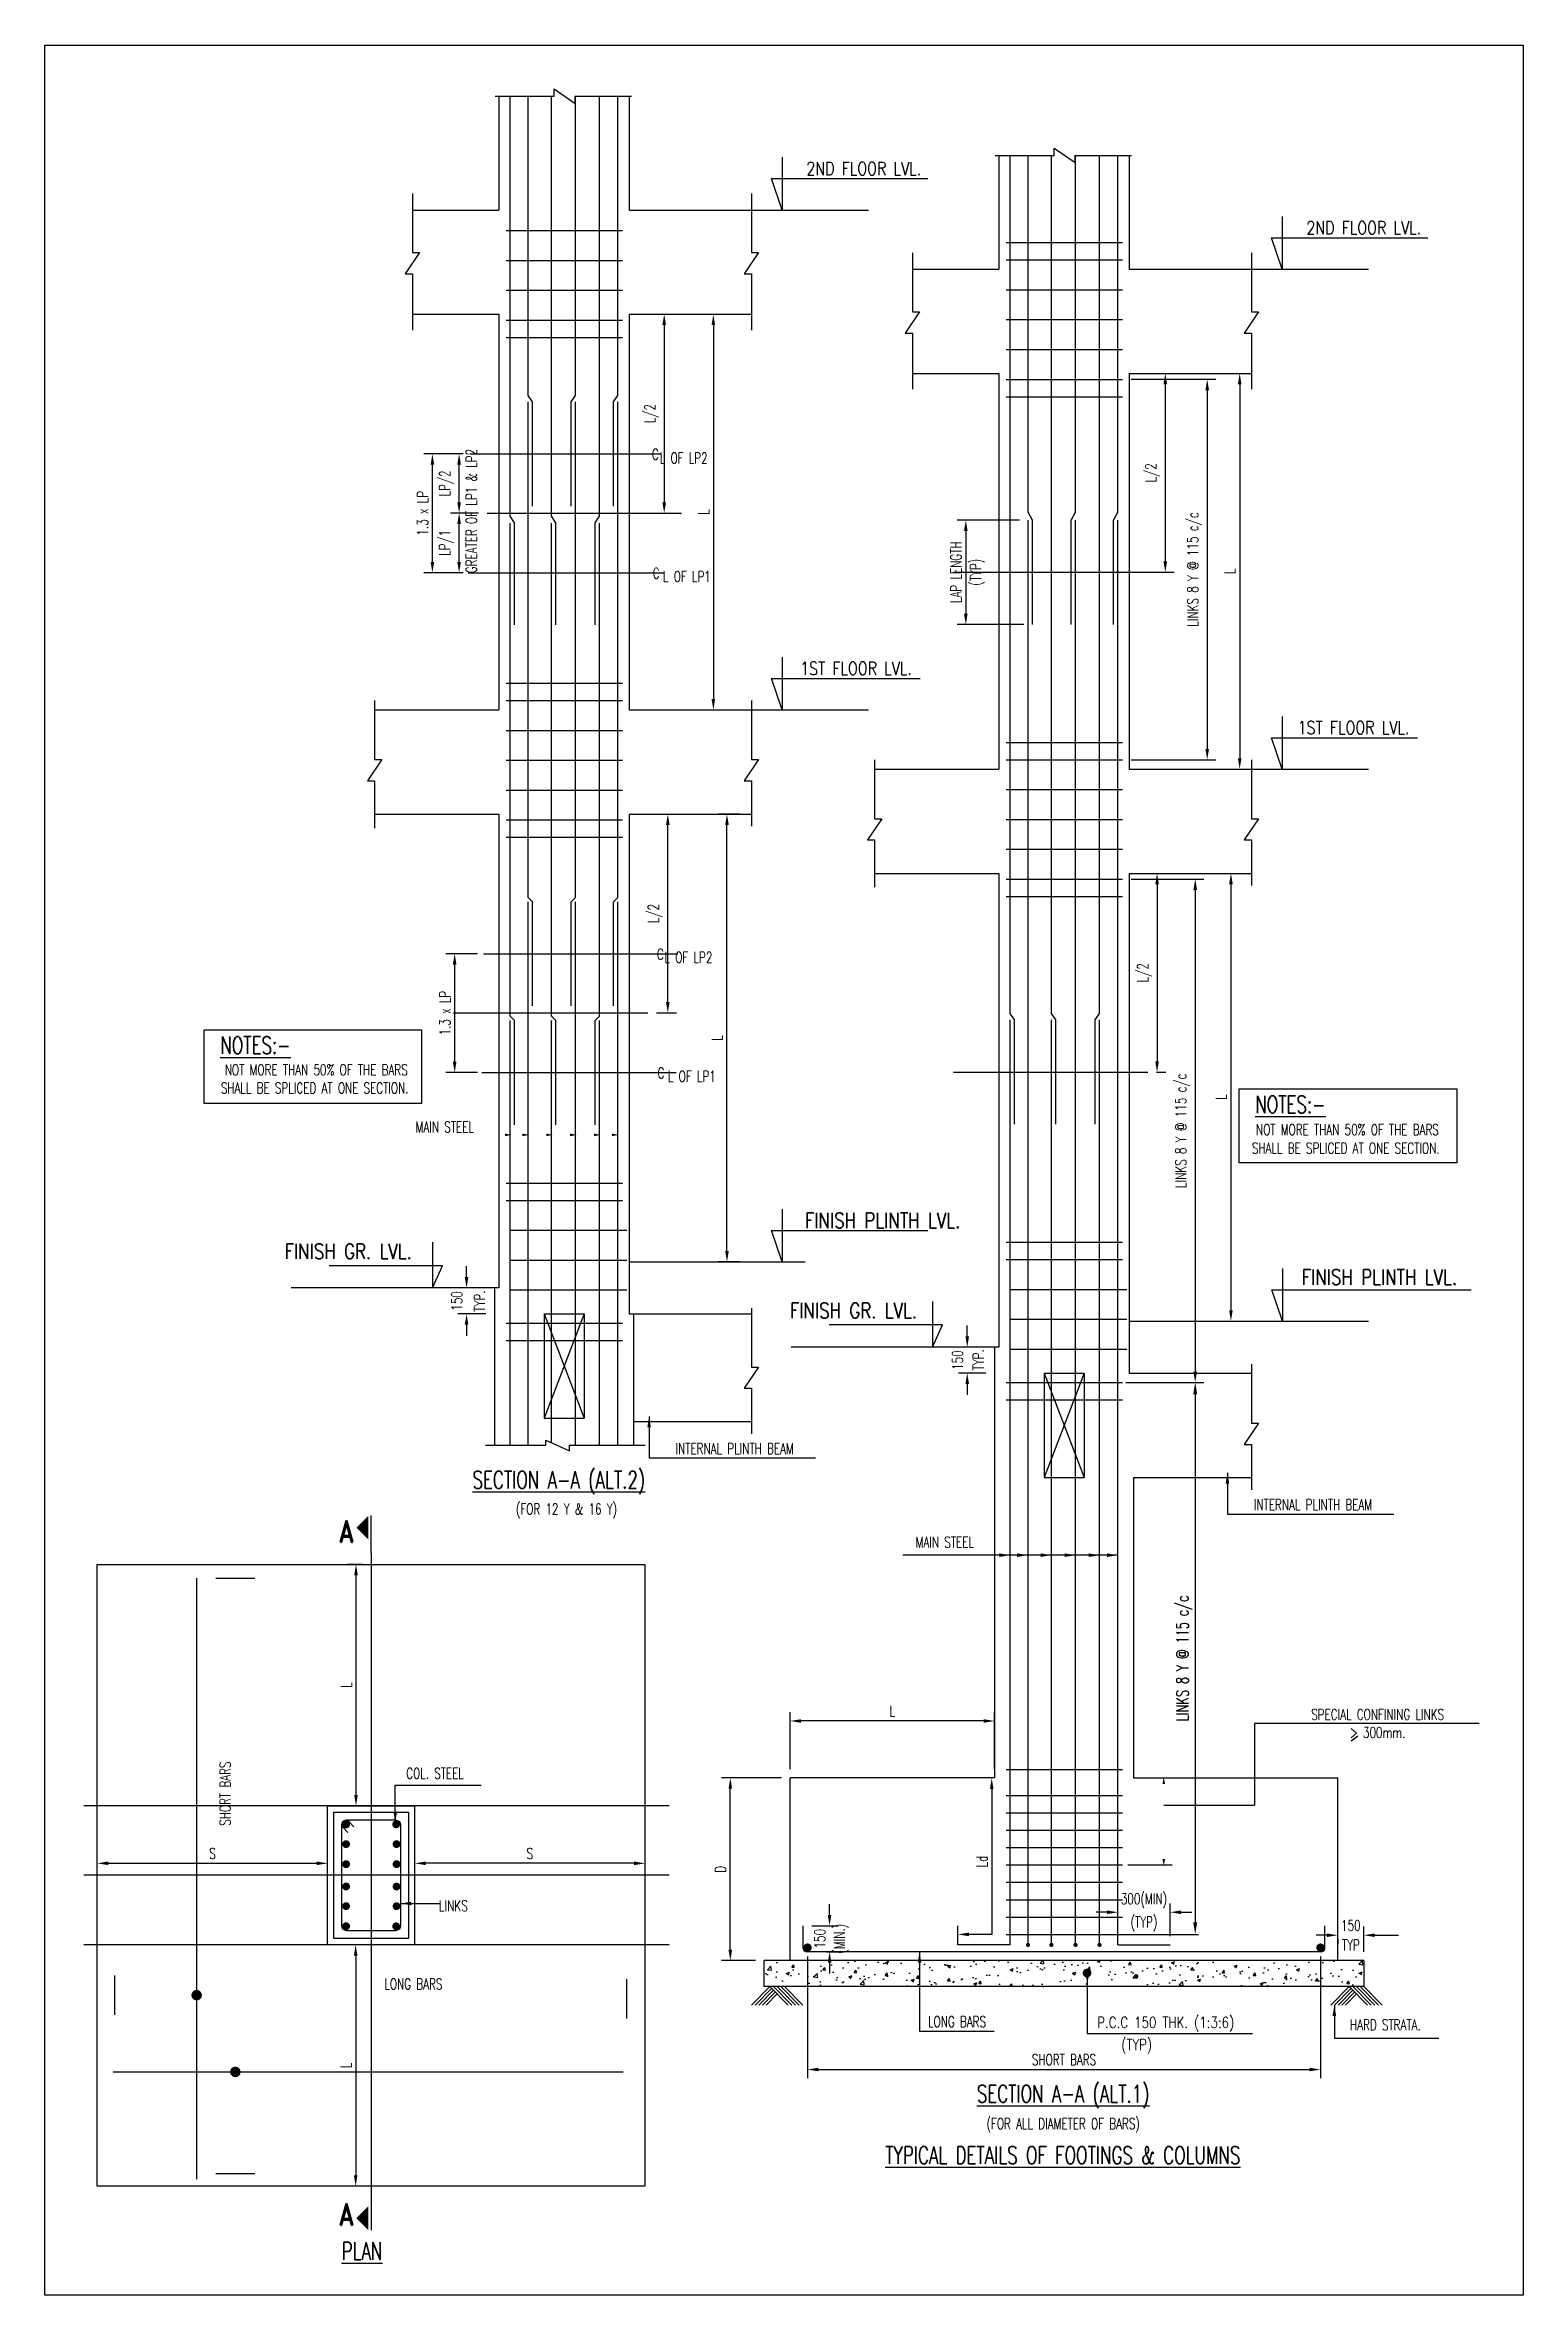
# Model space of a CAD drawing. Extents: x 489124 to 794428, y -356295 to -29813.
# Drawn here: x 714199 to 748208, y -94887 to -43119 of the extents above; entities that cross this region are included whole.
import ezdxf
from ezdxf.enums import TextEntityAlignment as Align
from ezdxf.lldxf.tags import DXFTag

# ---------------------------------------------------------------- set-up
doc = ezdxf.new("R2010")
doc.units = 0
doc.header["$LTSCALE"] = 500
doc.header["$MEASUREMENT"] = 0
doc.layers.get('DEFPOINTS').update_dxf_attribs({"color": 4})
for name, color, linetype in [('CEN', 8, 'CENTER'), ('COL', 1, 'Continuous'), ('DIM', 5, 'Continuous'), ('DIM1', 5, 'Continuous'), ('FOOT', 4, 'Continuous'), ('FRAME', 6, 'Continuous'), ('LINK', 2, 'Continuous'), ('MISC', 5, 'Continuous'), ('P.C.C.', 8, 'Continuous'), ('RING', 4, 'Continuous'), ('SECT', 1, 'Continuous'), ('STEEL', 6, 'Continuous'), ('TXT', 4, 'Continuous'), ('TXT1', 2, 'Continuous')]:
    doc.layers.add(name, color=color, linetype=linetype)
doc.layers.add('HEADING-TXT', color=1, linetype='Continuous', lineweight=25)
doc.styles.add('ROMAND', font='romand')
doc.styles.add('ROMANS', font='r.shx', dxfattribs={"width": 0.7, "bigfont": 'bigfont.shx'})
tags = doc.linetypes.add('CENTER', pattern=[2, 1.25, -0.25, 0.25, -0.25]).pattern_tags.tags
tags[10:11] = [DXFTag(74, 4), DXFTag(75, 0), DXFTag(340, '0'), DXFTag(46, 1.0), DXFTag(50, 0.0), DXFTag(44, 0.0), DXFTag(45, 0.0)]
tags[8:9] = [DXFTag(74, 4), DXFTag(75, 0), DXFTag(340, '0'), DXFTag(46, 1.0), DXFTag(50, 0.0), DXFTag(44, 0.0), DXFTag(45, 0.0)]
tags[6:7] = [DXFTag(74, 4), DXFTag(75, 0), DXFTag(340, '0'), DXFTag(46, 1.0), DXFTag(50, 0.0), DXFTag(44, 0.0), DXFTag(45, 0.0)]
tags[4:5] = [DXFTag(74, 4), DXFTag(75, 0), DXFTag(340, '0'), DXFTag(46, 1.0), DXFTag(50, 0.0), DXFTag(44, 0.0), DXFTag(45, 0.0)]
tags = doc.linetypes.add('HIDDEN', pattern=[0.375, 0.25, -0.125]).pattern_tags.tags
tags[6:7] = [DXFTag(74, 4), DXFTag(75, 0), DXFTag(340, '0'), DXFTag(46, 1.0), DXFTag(50, 0.0), DXFTag(44, 0.0), DXFTag(45, 0.0)]
tags[4:5] = [DXFTag(74, 4), DXFTag(75, 0), DXFTag(340, '0'), DXFTag(46, 1.0), DXFTag(50, 0.0), DXFTag(44, 0.0), DXFTag(45, 0.0)]
doc.dimstyles.new('Copy of INT2TIMES', dxfattribs={"dimtxt": 300, "dimasz": 275, "dimexe": 75, "dimexo": 75, "dimgap": 40, "dimtad": 1, "dimdec": 0, "dimlfac": 0.5, "dimrnd": 5, "dimzin": 0, "dimdsep": 46, "dimtxsty": 'ROMANS', "dimcen": -1, "dimclrd": 5, "dimclre": 5, "dimclrt": 4, "dimadec": 0, "dimazin": 0, "dimtfac": 1, "dimtdec": 0, "dimtix": 1, "dimtofl": 0, "dimtmove": 2, "dimatfit": 3, "dimfxl": 0, "dimtolj": 1, "dimtzin": 0, "dimarcsym": 0})
doc.dimstyles.new('dim25', dxfattribs={"dimtxt": 250, "dimasz": 250, "dimexe": 200, "dimexo": 200, "dimgap": 100, "dimtad": 1, "dimdec": 0, "dimlfac": 0.25, "dimzin": 0, "dimdsep": 46, "dimtxsty": 'ROMANS', "dimcen": 0, "dimclrd": 5, "dimclre": 5, "dimclrt": 4, "dimadec": 0, "dimazin": 0, "dimtfac": 1, "dimtdec": 0, "dimtix": 1, "dimtofl": 0, "dimtmove": 2, "dimatfit": 3, "dimfxl": 0, "dimtolj": 1, "dimtzin": 0, "dimlwd": -1, "dimlwe": -1, "dimarcsym": 0})
doc.dimstyles.new('INT$7', dxfattribs={"dimtxt": 9, "dimasz": 8, "dimexe": 8, "dimexo": 3, "dimgap": 2, "dimtad": 1, "dimdec": 0, "dimzin": 0, "dimdsep": 46, "dimtxsty": 'ROMANS', "dimblk": 'DIMTICK', "dimcen": -0.25, "dimclrd": 5, "dimclre": 5, "dimclrt": 4, "dimadec": 0, "dimazin": 0, "dimtfac": 1, "dimtdec": 0, "dimtix": 1, "dimtofl": 0, "dimtmove": 2, "dimatfit": 3, "dimldrblk": 'DIMTICK', "dimfxl": 0, "dimtolj": 1, "dimtzin": 0, "dimarcsym": 0})

msp = doc.modelspace()

# ---------------------------------------------------------------- texts
at = {"layer": 'DIM', "color": 4, "style": 'ROMANS', "width": 0.8}
for s, p in [('P.C.C 150 THK. (1:3:6)', (738411.232, -88740.615)), ('(TYP)', (738962.732, -89251.608))]:
    msp.add_text(s, height=250, dxfattribs=at).set_placement(p)
at = {"layer": 'DIM', "color": 4, "insert": (735759, -84915.894), "char_height": 250, "attachment_point": 5, "rotation": 90, "style": 'ROMANS'}
msp.add_mtext('\\A1;Ld', dxfattribs=at)
at = {"layer": 'HEADING-TXT', "color": 6, "style": 'ROMANS', "width": 0.7}
for p in [(719043.264, -66332.179), (742858.264, -67694.839)]:
    msp.add_text('%%UNOTES:-', height=400, dxfattribs=at).set_placement(p, align=Align.CENTER)
for s, p in [('%%uSECTION A-A (ALT.2)', (726023.482, -76159.544)), ('%%uSECTION A-A (ALT.1)', (737627.482, -90284.704)), ('%%uTYPICAL DETAILS OF FOOTINGS & COLUMNS', (737618.482, -91669.204)), ('%%uPLAN', (721493.482, -93874.719))]:
    msp.add_text(s, height=400, dxfattribs=at).set_placement(p, align=Align.MIDDLE)
at = {"layer": 'TXT', "linetype": 'ByBlock', "style": 'ROMANS', "width": 0.7}
msp.add_text('GREATER OF LP1 & LP2', height=250, rotation=90, dxfattribs=at).set_placement((724008.894, -53843.276), align=Align.MIDDLE)
for s, p in [('C', (728242.123, -52537.512)), ('L OF LP2', (728895.123, -52622.012)), ('C', (728262.297, -55272.909)), ('L OF LP1', (728970.297, -55346.909)), ('C', (728355.623, -64037.512)), ('L OF LP2', (729003.623, -64111.512)), (' NOT MORE THAN 50% OF THE BARS', (720380.697, -66698.139)), ('C', (728375.797, -66772.909)), ('L OF LP1', (729083.797, -66846.909)), ('SHALL BE SPLICED AT ONE SECTION.', (720404.427, -67116.963)), ('MAIN STEEL', (723398.123, -68013.012)), (' NOT MORE THAN 50% OF THE BARS', (744108.197, -68075.299)), ('SHALL BE SPLICED AT ONE SECTION.', (744129.927, -68499.623)), ('MAIN STEEL', (734903.123, -77566.172)), ('SPECIAL CONFINING LINKS', (744863.764, -81529.564)), ('> 300mm.', (744863.764, -81944.586))]:
    msp.add_text(s, height=250, dxfattribs=at).set_placement(p, align=Align.MIDDLE)
at = {"layer": 'TXT', "style": 'ROMANS', "width": 0.7}
for p in [(724197.8, -72019.63), (735675.483, -73370.529)]:
    msp.add_text('TYP.', height=250, rotation=90, dxfattribs=at).set_placement(p, align=Align.MIDDLE)
for s, p in [('INTERNAL PLINTH BEAM', (730067.959, -75412.645)), ('INTERNAL PLINTH BEAM', (743375.959, -76703.127)), ('(FOR 12 Y & 16 Y)', (726199.482, -76821.044)), ('(FOR ALL DIAMETER OF BARS)', (737627.482, -90961.204))]:
    msp.add_text(s, height=250, dxfattribs=at).set_placement(p, align=Align.MIDDLE)
msp.add_text('SHORT BARS', height=250, rotation=90, dxfattribs=at).set_placement((718470.198, -84090.781))
for s, p in [('COL. STEEL', (722510.608, -83008.104)), ('LINKS', (723265.072, -86056.541)), ('LONG BARS', (722009.088, -87857.63)), ('LONG BARS', (734518.178, -88721.467)), ('HARD STRATA.', (744228.03, -88795.244))]:
    msp.add_text(s, height=250, dxfattribs=at).set_placement(p)
at = {"layer": 'TXT1', "style": 'ROMAND', "width": 0.8}
for s, p in [('2ND FLOOR LVL.', (733039.504, -46111.321)), ('2ND FLOOR LVL.', (744544.504, -47473.981)), ('1ST FLOOR LVL.', (732860.504, -57611.321)), ('1ST FLOOR LVL.', (744309.504, -58973.981))]:
    msp.add_text(s, height=300, dxfattribs=at).set_placement(p, align=Align.CENTER)
for s, height, p in [('FINISH PLINTH LVL.', 350, (733474.315, -70163.637)), ('FINISH GR. LVL.', 350, (721178.206, -70873.542)), ('FINISH PLINTH LVL.', 350, (744906.815, -71466.297)), ('FINISH GR. LVL.', 350, (732805.206, -72236.202)), ('A', 500, (721136.923, -77314.256)), ('A', 500, (721136.923, -93028.256))]:
    msp.add_text(s, height=height, dxfattribs=at).set_placement(p, align=Align.MIDDLE)

# ---------------------------------------------------------------- blocks, each defined once
blk = doc.blocks.new('*D560')
at = {"layer": 'DEFPOINTS', "color": 0}
for p in [(721830, -86831), (721348, -92383), (721704, -92383)]:
    blk.add_point(p, dxfattribs=at)
at = {"layer": 'DIM', "color": 5}
for p, q in [((721630, -86831), (721148, -86831)), ((721348, -87081), (721348, -92133)), ((721504, -92383), (721148, -92383))]:
    blk.add_line(p, q, dxfattribs=at)
for points in [[(721306, -87081), (721389, -87081), (721348, -86831)], [(721306, -92133), (721389, -92133), (721348, -92383)]]:
    blk.add_solid(points, dxfattribs=at)
at = {"layer": 'DIM', "color": 4, "insert": (721123, -89607), "char_height": 250, "attachment_point": 5, "rotation": 90, "style": 'ROMANS'}
blk.add_mtext('\\A1;{\\A1;L}', dxfattribs=at)
blk = doc.blocks.new('*D561')
at = {"layer": 'DEFPOINTS', "color": 0}
for p in [(715403, -85231), (720702, -84955), (720702, -85231)]:
    blk.add_point(p, dxfattribs=at)
at = {"layer": 'DIM', "color": 5}
for p, q in [((715403, -85031), (715403, -84755)), ((720702, -85031), (720702, -84755)), ((715653, -84955), (720452, -84955))]:
    blk.add_line(p, q, dxfattribs=at)
for points in [[(715653, -84913), (715653, -84996), (715403, -84955)], [(720452, -84913), (720452, -84996), (720702, -84955)]]:
    blk.add_solid(points, dxfattribs=at)
at = {"layer": 'DIM', "color": 4, "insert": (718053, -84730), "char_height": 250, "attachment_point": 5, "style": 'ROMANS'}
blk.add_mtext('\\A1;{\\A1;S}', dxfattribs=at)
blk = doc.blocks.new('*D562')
at = {"layer": 'DEFPOINTS', "color": 0}
for p in [(721356, -78079), (721704, -78079), (721704, -83631)]:
    blk.add_point(p, dxfattribs=at)
at = {"layer": 'DIM', "color": 5}
for p, q in [((721504, -78079), (721156, -78079)), ((721356, -83381), (721356, -78329)), ((721504, -83631), (721156, -83631))]:
    blk.add_line(p, q, dxfattribs=at)
for points in [[(721314, -78329), (721397, -78329), (721356, -78079)], [(721314, -83381), (721397, -83381), (721356, -83631)]]:
    blk.add_solid(points, dxfattribs=at)
at = {"layer": 'DIM', "color": 4, "insert": (721131, -80855), "char_height": 250, "attachment_point": 5, "rotation": 90, "style": 'ROMANS'}
blk.add_mtext('\\A1;{\\A1;L}', dxfattribs=at)
blk = doc.blocks.new('*D563')
at = {"layer": 'DEFPOINTS', "color": 0}
for p in [(723899, -71715), (724482, -71715), (724542, -72315)]:
    blk.add_point(p, dxfattribs=at)
at = {"layer": 'DIM', "color": 5}
for p, q in [((723899, -71465), (723899, -71215)), ((724282, -71715), (723699, -71715)), ((724342, -72315), (723699, -72315)), ((723899, -72565), (723899, -72815))]:
    blk.add_line(p, q, dxfattribs=at)
for points in [[(723857, -71465), (723941, -71465), (723899, -71715)], [(723857, -72565), (723941, -72565), (723899, -72315)]]:
    blk.add_solid(points, dxfattribs=at)
at = {"layer": 'DIM', "color": 4, "insert": (723674, -72015), "char_height": 250, "attachment_point": 5, "rotation": 90, "style": 'ROMANS'}
blk.add_mtext('\\A1;150', dxfattribs=at)
blk = doc.blocks.new('*D564')
at = {"layer": 'DEFPOINTS', "color": 0}
for p in [(731647, -86391), (732252, -86391), (731989, -86991)]:
    blk.add_point(p, dxfattribs=at)
at = {"layer": 'DIM', "color": 5}
for p, q in [((732252, -86141), (732252, -85891)), ((731847, -86391), (732452, -86391)), ((732189, -86991), (732452, -86991)), ((732252, -87241), (732252, -87491))]:
    blk.add_line(p, q, dxfattribs=at)
for points in [[(732211, -86141), (732294, -86141), (732252, -86391)], [(732211, -87241), (732294, -87241), (732252, -86991)]]:
    blk.add_solid(points, dxfattribs=at)
at = {"layer": 'DIM', "color": 4, "char_height": 250, "rotation": 90, "style": 'ROMANS'}
for s, insert, attachment_point in [('\\A1;(MIN.)', (732352, -86691), 2), ('\\A1;150', (732152, -86691), 8)]:
    blk.add_mtext(s, dxfattribs=dict(at, insert=insert, attachment_point=attachment_point))
blk = doc.blocks.new('*D565')
at = {"layer": 'DEFPOINTS', "color": 0}
for p in [(729968, -82991), (731347, -82991), (730747, -87191)]:
    blk.add_point(p, dxfattribs=at)
at = {"layer": 'DIM', "color": 5}
for p, q in [((731147, -82991), (729768, -82991)), ((729968, -86941), (729968, -83241)), ((730547, -87191), (729768, -87191))]:
    blk.add_line(p, q, dxfattribs=at)
for points in [[(729927, -83241), (730010, -83241), (729968, -82991)], [(729927, -86941), (730010, -86941), (729968, -87191)]]:
    blk.add_solid(points, dxfattribs=at)
at = {"layer": 'DIM', "color": 4, "insert": (729743, -85091), "char_height": 250, "attachment_point": 5, "rotation": 90, "style": 'ROMANS'}
blk.add_mtext('\\A1;{\\A1;D}', dxfattribs=at)
blk = doc.blocks.new('*D566')
at = {"layer": 'DEFPOINTS', "color": 0}
for p in [(731347, -81680), (731347, -82991), (736047, -82991)]:
    blk.add_point(p, dxfattribs=at)
at = {"layer": 'DIM', "color": 5}
for p, q in [((731347, -82791), (731347, -81480)), ((735797, -81680), (731597, -81680)), ((736047, -82791), (736047, -81480))]:
    blk.add_line(p, q, dxfattribs=at)
for points in [[(731597, -81639), (731597, -81722), (731347, -81680)], [(735797, -81639), (735797, -81722), (736047, -81680)]]:
    blk.add_solid(points, dxfattribs=at)
at = {"layer": 'DIM', "color": 4, "insert": (733697, -81455), "char_height": 250, "attachment_point": 5, "style": 'ROMANS'}
blk.add_mtext('\\A1;{\\A1;L}', dxfattribs=at)
blk = doc.blocks.new('*D567')
at = {"layer": 'DEFPOINTS', "color": 0}
for p in [(743947, -86491), (744547, -86609), (744547, -87191)]:
    blk.add_point(p, dxfattribs=at)
at = {"layer": 'DIM', "color": 5}
for p, q in [((744547, -86991), (744547, -86409)), ((743697, -86609), (743447, -86609)), ((743947, -86691), (743947, -86809)), ((744797, -86609), (745047, -86609))]:
    blk.add_line(p, q, dxfattribs=at)
for points in [[(743697, -86568), (743697, -86651), (743947, -86609)], [(744797, -86568), (744797, -86651), (744547, -86609)]]:
    blk.add_solid(points, dxfattribs=at)
at = {"layer": 'DIM', "color": 4, "char_height": 250, "style": 'ROMANS'}
for s, insert, attachment_point in [('\\A1;150', (744247, -86509), 8), ('\\A1;TYP', (744247, -86709), 2)]:
    blk.add_mtext(s, dxfattribs=dict(at, insert=insert, attachment_point=attachment_point))
blk = doc.blocks.new('*D568')
at = {"layer": 'DEFPOINTS', "color": 0}
for p in [(723626, -64026), (724350, -64026), (724350, -66761)]:
    blk.add_point(p, dxfattribs=at)
at = {"layer": 'DIM', "color": 5}
for p, q in [((724150, -64026), (723426, -64026)), ((723626, -66511), (723626, -64276)), ((724150, -66761), (723426, -66761))]:
    blk.add_line(p, q, dxfattribs=at)
for points in [[(723584, -64276), (723668, -64276), (723626, -64026)], [(723584, -66511), (723668, -66511), (723626, -66761)]]:
    blk.add_solid(points, dxfattribs=at)
at = {"layer": 'DIM', "color": 4, "insert": (723401, -65394), "char_height": 250, "attachment_point": 5, "rotation": 90, "style": 'ROMANS'}
blk.add_mtext('\\A1;1.3 x LP', dxfattribs=at)
blk = doc.blocks.new('*D569')
at = {"layer": 'DEFPOINTS', "color": 0}
for p in [(723113, -52526), (724020, -52526), (724020, -55261)]:
    blk.add_point(p, dxfattribs=at)
at = {"layer": 'DIM', "color": 5}
for p, q in [((723820, -52526), (722913, -52526)), ((723113, -55011), (723113, -52776)), ((723820, -55261), (722913, -55261))]:
    blk.add_line(p, q, dxfattribs=at)
for points in [[(723072, -52776), (723155, -52776), (723113, -52526)], [(723072, -55011), (723155, -55011), (723113, -55261)]]:
    blk.add_solid(points, dxfattribs=at)
at = {"layer": 'DIM', "color": 4, "insert": (722888, -53894), "char_height": 250, "attachment_point": 5, "rotation": 90, "style": 'ROMANS'}
blk.add_mtext('\\A1;1.3 x LP', dxfattribs=at)
blk = doc.blocks.new('*D570')
at = {"layer": 'DEFPOINTS', "color": 0}
for p in [(728067, -60815), (728530, -60815), (728067, -65388)]:
    blk.add_point(p, dxfattribs=at)
at = {"layer": 'DIM', "color": 5}
for p, q in [((728267, -60815), (728730, -60815)), ((728530, -65138), (728530, -61065)), ((728267, -65388), (728730, -65388))]:
    blk.add_line(p, q, dxfattribs=at)
for points in [[(728488, -61065), (728572, -61065), (728530, -60815)], [(728488, -65138), (728572, -65138), (728530, -65388)]]:
    blk.add_solid(points, dxfattribs=at)
at = {"layer": 'DIM', "color": 4, "insert": (728240, -63101), "char_height": 250, "attachment_point": 5, "rotation": 90, "style": 'ROMANS'}
blk.add_mtext('\\A1;L/2', dxfattribs=at)
blk = doc.blocks.new('*D571')
at = {"layer": 'DEFPOINTS', "color": 0}
for p in [(729892, -60815), (730397, -60815), (730397, -71115)]:
    blk.add_point(p, dxfattribs=at)
at = {"layer": 'DIM', "color": 5}
for p, q in [((730197, -60815), (729692, -60815)), ((729892, -70865), (729892, -61065)), ((730197, -71115), (729692, -71115))]:
    blk.add_line(p, q, dxfattribs=at)
for points in [[(729850, -61065), (729933, -61065), (729892, -60815)], [(729850, -70865), (729933, -70865), (729892, -71115)]]:
    blk.add_solid(points, dxfattribs=at)
at = {"layer": 'DIM', "color": 4, "insert": (729667, -65965), "char_height": 250, "attachment_point": 5, "rotation": 90, "style": 'ROMANS'}
blk.add_mtext('\\A1;L', dxfattribs=at)
blk = doc.blocks.new('*D572')
at = {"layer": 'DEFPOINTS', "color": 0}
for p in [(723728, -53888), (724373, -53888), (723960, -55261)]:
    blk.add_point(p, dxfattribs=at)
at = {"layer": 'DIM', "color": 5}
for p, q in [((724173, -53888), (723528, -53888)), ((723728, -55011), (723728, -54138)), ((723760, -55261), (723528, -55261))]:
    blk.add_line(p, q, dxfattribs=at)
for points in [[(723686, -54138), (723770, -54138), (723728, -53888)], [(723686, -55011), (723770, -55011), (723728, -55261)]]:
    blk.add_solid(points, dxfattribs=at)
at = {"layer": 'DIM', "color": 4, "insert": (723438, -54575), "char_height": 250, "attachment_point": 5, "rotation": 90, "style": 'ROMANS'}
blk.add_mtext('\\A1;LP/1', dxfattribs=at)
blk = doc.blocks.new('*D573')
at = {"layer": 'DEFPOINTS', "color": 0}
for p in [(723728, -52526), (723728, -52526), (724373, -53888)]:
    blk.add_point(p, dxfattribs=at)
at = {"layer": 'DIM', "color": 5}
for p, q in [((723728, -53638), (723728, -52776)), ((724173, -53888), (723528, -53888))]:
    blk.add_line(p, q, dxfattribs=at)
for points in [[(723686, -52776), (723770, -52776), (723728, -52526)], [(723686, -53638), (723770, -53638), (723728, -53888)]]:
    blk.add_solid(points, dxfattribs=at)
at = {"layer": 'DIM', "color": 4, "insert": (723438, -53207), "char_height": 250, "attachment_point": 5, "rotation": 90, "style": 'ROMANS'}
blk.add_mtext('\\A1;LP/2', dxfattribs=at)
blk = doc.blocks.new('*D574')
at = {"layer": 'DEFPOINTS', "color": 0}
for p in [(736047, -73078), (735420, -73678), (736047, -73678)]:
    blk.add_point(p, dxfattribs=at)
at = {"layer": 'DIM', "color": 5}
for p, q in [((735420, -72828), (735420, -72578)), ((735847, -73078), (735220, -73078)), ((735847, -73678), (735220, -73678)), ((735420, -73928), (735420, -74178))]:
    blk.add_line(p, q, dxfattribs=at)
for points in [[(735379, -72828), (735462, -72828), (735420, -73078)], [(735379, -73928), (735462, -73928), (735420, -73678)]]:
    blk.add_solid(points, dxfattribs=at)
at = {"layer": 'DIM', "color": 4, "insert": (735196, -73378), "char_height": 250, "attachment_point": 5, "rotation": 90, "style": 'ROMANS'}
blk.add_mtext('\\A1;150', dxfattribs=at)
blk = doc.blocks.new('*D575')
at = {"layer": 'DEFPOINTS', "color": 0, "ltscale": 2}
for p in [(738995, -73891), (738887, -86591), (740666, -86591)]:
    blk.add_point(p, dxfattribs=at)
at = {"layer": 'DIM', "color": 5, "lineweight": -2, "ltscale": 2}
for p, q in [((739070, -73891), (740741, -73891)), ((740666, -74166), (740666, -86316)), ((738962, -86591), (740741, -86591))]:
    blk.add_line(p, q, dxfattribs=at)
at = {"layer": 'DIM', "color": 5, "ltscale": 2}
for points in [[(740620, -74166), (740712, -74166), (740666, -73891)], [(740620, -86316), (740712, -86316), (740666, -86591)]]:
    blk.add_solid(points, dxfattribs=at)
at = {"layer": 'DIM', "color": 4, "ltscale": 2, "insert": (740416, -80241), "char_height": 275, "attachment_point": 5, "rotation": 90, "style": 'ROMANS'}
blk.add_mtext('\\A1;LINKS 8 Y @ 115 c/c', dxfattribs=at)
blk = doc.blocks.new('*D576')
at = {"layer": 'DEFPOINTS', "color": 0}
for p in [(738995, -62311), (738887, -73891), (740666, -73891)]:
    blk.add_point(p, dxfattribs=at)
at = {"layer": 'DIM', "color": 5}
for p, q in [((739195, -62311), (740866, -62311)), ((740666, -62561), (740666, -73641)), ((739087, -73891), (740866, -73891))]:
    blk.add_line(p, q, dxfattribs=at)
for points in [[(740624, -62561), (740708, -62561), (740666, -62311)], [(740624, -73641), (740708, -73641), (740666, -73891)]]:
    blk.add_solid(points, dxfattribs=at)
at = {"layer": 'DIM', "color": 4, "insert": (740376, -68101), "char_height": 250, "attachment_point": 5, "rotation": 90, "style": 'ROMANS'}
blk.add_mtext('\\A1;LINKS 8 Y @ 115 c/c', dxfattribs=at)
blk = doc.blocks.new('*D577')
at = {"layer": 'DEFPOINTS', "color": 0}
for p in [(740552, -62178), (740552, -72478), (741488, -72478)]:
    blk.add_point(p, dxfattribs=at)
at = {"layer": 'DIM', "color": 5}
for p, q in [((740752, -62178), (741688, -62178)), ((741488, -62428), (741488, -72228)), ((740752, -72478), (741688, -72478))]:
    blk.add_line(p, q, dxfattribs=at)
for points in [[(741447, -62428), (741530, -62428), (741488, -62178)], [(741447, -72228), (741530, -72228), (741488, -72478)]]:
    blk.add_solid(points, dxfattribs=at)
at = {"layer": 'DIM', "color": 4, "insert": (741264, -67328), "char_height": 250, "attachment_point": 5, "rotation": 90, "style": 'ROMANS'}
blk.add_mtext('\\A1;L', dxfattribs=at)
blk = doc.blocks.new('*D578')
at = {"layer": 'DEFPOINTS', "color": 0}
for p in [(739147, -62178), (739572, -66750), (739788, -66750)]:
    blk.add_point(p, dxfattribs=at)
at = {"layer": 'DIM', "color": 5}
for p, q in [((739347, -62178), (739988, -62178)), ((739788, -62428), (739788, -66500)), ((739772, -66750), (739988, -66750))]:
    blk.add_line(p, q, dxfattribs=at)
for points in [[(739747, -62428), (739830, -62428), (739788, -62178)], [(739747, -66500), (739830, -66500), (739788, -66750)]]:
    blk.add_solid(points, dxfattribs=at)
at = {"layer": 'DIM', "color": 4, "insert": (739498, -64464), "char_height": 250, "attachment_point": 5, "rotation": 90, "style": 'ROMANS'}
blk.add_mtext('\\A1;L/2', dxfattribs=at)
blk = doc.blocks.new('*D579')
at = {"layer": 'DEFPOINTS', "color": 0}
for p in [(740552, -50678), (740552, -59778), (741689, -59778)]:
    blk.add_point(p, dxfattribs=at)
at = {"layer": 'DIM', "color": 5}
for p, q in [((740752, -50678), (741889, -50678)), ((741689, -50928), (741689, -59528)), ((740752, -59778), (741889, -59778))]:
    blk.add_line(p, q, dxfattribs=at)
for points in [[(741647, -50928), (741731, -50928), (741689, -50678)], [(741647, -59528), (741731, -59528), (741689, -59778)]]:
    blk.add_solid(points, dxfattribs=at)
at = {"layer": 'DIM', "color": 4, "insert": (741464, -55228), "char_height": 250, "attachment_point": 5, "rotation": 90, "style": 'ROMANS'}
blk.add_mtext('\\A1;L', dxfattribs=at)
blk = doc.blocks.new('*D580')
at = {"layer": 'DEFPOINTS', "color": 0}
for p in [(738995, -50811), (738995, -59565), (740942, -59565)]:
    blk.add_point(p, dxfattribs=at)
at = {"layer": 'DIM', "color": 5}
for p, q in [((739195, -50811), (741142, -50811)), ((740942, -51061), (740942, -59315)), ((739195, -59565), (741142, -59565))]:
    blk.add_line(p, q, dxfattribs=at)
for points in [[(740901, -51061), (740984, -51061), (740942, -50811)], [(740901, -59315), (740984, -59315), (740942, -59565)]]:
    blk.add_solid(points, dxfattribs=at)
at = {"layer": 'DIM', "color": 4, "insert": (740652, -55188), "char_height": 250, "attachment_point": 5, "rotation": 90, "style": 'ROMANS'}
blk.add_mtext('\\A1;LINKS 8 Y @ 115 c/c', dxfattribs=at)
blk = doc.blocks.new('*D581')
at = {"layer": 'DEFPOINTS', "color": 0}
for p in [(739147, -50678), (739147, -55250), (739978, -55250)]:
    blk.add_point(p, dxfattribs=at)
at = {"layer": 'DIM', "color": 5}
for p, q in [((739347, -50678), (740178, -50678)), ((739978, -50928), (739978, -55000)), ((739347, -55250), (740178, -55250))]:
    blk.add_line(p, q, dxfattribs=at)
for points in [[(739936, -50928), (740019, -50928), (739978, -50678)], [(739936, -55000), (740019, -55000), (739978, -55250)]]:
    blk.add_solid(points, dxfattribs=at)
at = {"layer": 'DIM', "color": 4, "insert": (739687, -52964), "char_height": 250, "attachment_point": 5, "rotation": 90, "style": 'ROMANS'}
blk.add_mtext('\\A1;L/2', dxfattribs=at)
blk = doc.blocks.new('*D582')
at = {"layer": 'DEFPOINTS', "color": 0}
for p in [(736819, -54050), (735387, -56450), (736919, -56450)]:
    blk.add_point(p, dxfattribs=at)
at = {"layer": 'DIM', "color": 5}
for p, q in [((736619, -54050), (735187, -54050)), ((735387, -54300), (735387, -56200)), ((736719, -56450), (735187, -56450))]:
    blk.add_line(p, q, dxfattribs=at)
for points in [[(735345, -54300), (735429, -54300), (735387, -54050)], [(735345, -56200), (735429, -56200), (735387, -56450)]]:
    blk.add_solid(points, dxfattribs=at)
at = {"layer": 'DIM', "color": 4, "char_height": 250, "rotation": 90, "style": 'ROMANS'}
for s, insert, attachment_point in [('\\A1;LAP LENGTH', (735287, -55250), 8), ('\\A1;(TYP)', (735487, -55250), 2)]:
    blk.add_mtext(s, dxfattribs=dict(at, insert=insert, attachment_point=attachment_point))
blk = doc.blocks.new('*D583')
at = {"layer": 'DEFPOINTS', "color": 0}
for p in [(729022, -49315), (729022, -58415), (729578, -58415)]:
    blk.add_point(p, dxfattribs=at)
at = {"layer": 'DIM', "color": 5}
for p, q in [((729222, -49315), (729778, -49315)), ((729578, -49565), (729578, -58165)), ((729222, -58415), (729778, -58415))]:
    blk.add_line(p, q, dxfattribs=at)
for points in [[(729537, -49565), (729620, -49565), (729578, -49315)], [(729537, -58165), (729620, -58165), (729578, -58415)]]:
    blk.add_solid(points, dxfattribs=at)
at = {"layer": 'DIM', "color": 4, "insert": (729354, -53865), "char_height": 250, "attachment_point": 5, "rotation": 90, "style": 'ROMANS'}
blk.add_mtext('\\A1;L', dxfattribs=at)
blk = doc.blocks.new('*D584')
at = {"layer": 'DEFPOINTS', "color": 0}
for p in [(727642, -49315), (727642, -53888), (728447, -53888)]:
    blk.add_point(p, dxfattribs=at)
at = {"layer": 'DIM', "color": 5}
for p, q in [((727842, -49315), (728647, -49315)), ((728447, -49565), (728447, -53638)), ((727842, -53888), (728647, -53888))]:
    blk.add_line(p, q, dxfattribs=at)
for points in [[(728405, -49565), (728489, -49565), (728447, -49315)], [(728405, -53638), (728489, -53638), (728447, -53888)]]:
    blk.add_solid(points, dxfattribs=at)
at = {"layer": 'DIM', "color": 4, "insert": (728157, -51601), "char_height": 250, "attachment_point": 5, "rotation": 90, "style": 'ROMANS'}
blk.add_mtext('\\A1;L/2', dxfattribs=at)
blk = doc.blocks.new('DIMTICK')
for p, q in [((-1, 0), (1, 0)), ((0, 1), (0, -1))]:
    blk.add_line(p, q)
at = {"color": 2, "const_width": 0.1}
blk.add_lwpolyline([(0.71, 0.71), (-0.71, -0.71)], dxfattribs=at)
blk = doc.blocks.new('*D585')
at = {"layer": 'DEFPOINTS', "color": 0}
for p in [(731745, -86895), (743549, -86895), (743549, -89699)]:
    blk.add_point(p, dxfattribs=at)
at = {"layer": 'DIM', "color": 5}
for p, q in [((731745, -87095), (731745, -89899)), ((743549, -87095), (743549, -89899)), ((731995, -89699), (743299, -89699))]:
    blk.add_line(p, q, dxfattribs=at)
for points in [[(731995, -89658), (731995, -89741), (731745, -89699)], [(743299, -89658), (743299, -89741), (743549, -89699)]]:
    blk.add_solid(points, dxfattribs=at)
at = {"layer": 'DIM', "color": 4, "insert": (737647, -89474), "char_height": 250, "attachment_point": 5, "style": 'ROMANS'}
blk.add_mtext('\\A1;SHORT BARS', dxfattribs=at)
blk = doc.blocks.new('*D559')
at = {"layer": 'DEFPOINTS', "color": 0}
for p in [(740087, -86081), (738887, -86832), (740087, -86832)]:
    blk.add_point(p, dxfattribs=at)
at = {"layer": 'DIM', "color": 5}
for p, q in [((738887, -86632), (738887, -85881)), ((740087, -86632), (740087, -85881)), ((738637, -86081), (738387, -86081)), ((740337, -86081), (740587, -86081))]:
    blk.add_line(p, q, dxfattribs=at)
for points in [[(738637, -86039), (738637, -86122), (738887, -86081)], [(740337, -86039), (740337, -86122), (740087, -86081)]]:
    blk.add_solid(points, dxfattribs=at)
at = {"layer": 'DIM', "color": 4, "char_height": 250, "style": 'ROMANS'}
for s, insert, attachment_point in [('\\A1;300(MIN)', (739487, -85981), 8), ('\\A1;(TYP)', (739487, -86181), 2)]:
    blk.add_mtext(s, dxfattribs=dict(at, insert=insert, attachment_point=attachment_point))
blk = doc.blocks.new('*D586')
at = {"layer": 'DEFPOINTS', "color": 0}
for p in [(722707, -84955), (722707, -85231), (728006, -85231)]:
    blk.add_point(p, dxfattribs=at)
at = {"layer": 'DIM', "color": 5}
for p, q in [((722707, -85031), (722707, -84755)), ((728006, -85031), (728006, -84755)), ((727756, -84955), (722957, -84955))]:
    blk.add_line(p, q, dxfattribs=at)
for points in [[(722957, -84913), (722957, -84996), (722707, -84955)], [(727756, -84913), (727756, -84996), (728006, -84955)]]:
    blk.add_solid(points, dxfattribs=at)
at = {"layer": 'DIM', "color": 4, "insert": (725356, -84730), "char_height": 250, "attachment_point": 5, "style": 'ROMANS'}
blk.add_mtext('\\A1;{\\A1;S}', dxfattribs=at)

# ---------------------------------------------------------------- dimensions: what is measured, and where the dimension line sits
at = {"layer": 'DIM'}
for base, p1, p2, angle, text, picture, middle in [((728447, -53887.617), (727641.865, -49315.367), (727641.865, -53887.617), 90, 'L/2', '*D584', (728156.524, -51601.492)), ((729578.5, -58415.367), (729021.529, -49315.367), (729021.529, -58415.367), 90, 'L', '*D583', (729353.5, -53865.367)), ((739977.5, -55250.277), (739146.865, -50678.027), (739146.865, -55250.277), 90, 'L/2', '*D581', (739687.024, -52964.152)), ((741689, -59778.027), (740552.459, -50678.027), (740552.459, -59778.027), 90, 'L', '*D579', (741464, -55228.027)), ((740942.5, -59564.864), (738994.674, -50811.411), (738994.674, -59564.864), 90, 'LINKS 8 Y @ 115 c/c', '*D580', (740652.024, -55188.138)), ((723113.365, -52526.064), (724020.365, -55261.462), (724020.365, -52526.064), 90, '1.3 x LP', '*D569', (722888.365, -53893.763)), ((723728.029, -52526.064), (724372.691, -53887.617), (723728.029, -52526.064), 90, 'LP/2', '*D573', (723437.553, -53206.84)), ((723728.029, -53887.617), (723960.365, -55261.462), (724372.691, -53887.617), 90, 'LP/1', '*D572', (723437.553, -54574.539)), ((735387, -56450.277), (736818.641, -54050.277), (736918.641, -56450.277), 90, 'LAP LENGTH\\X(TYP)', '*D582', (735387, -55250.277)), ((728530.029, -60815.367), (728067.253, -65387.617), (728067.253, -60815.367), 90, 'L/2', '*D570', (728239.553, -63101.492)), ((729891.529, -60815.367), (730396.559, -71115.367), (730396.559, -60815.367), 90, 'L', '*D571', (729666.529, -65965.367)), ((740666, -73891.189), (738994.674, -62311.411), (738886.865, -73891.189), 90, 'LINKS 8 Y @ 115 c/c', '*D576', (740375.524, -68101.3)), ((739788.5, -66750.277), (739146.865, -62178.027), (739572.254, -66750.277), 90, 'L/2', '*D578', (739498.024, -64464.152)), ((741488.5, -72478.027), (740552.459, -62178.027), (740552.459, -72478.027), 90, 'L', '*D577', (741263.5, -67328.027)), ((723625.865, -64026.064), (724349.865, -66761.462), (724349.865, -64026.064), 90, '1.3 x LP', '*D568', (723400.865, -65393.763)), ((723898.952, -71715.367), (724541.865, -72315.367), (724481.865, -71715.367), 90, '150', '*D563', (723673.952, -72015.367)), ((721355.651, -78078.996), (721703.599, -83631.204), (721704.335, -78078.996), 90, '{\\A1;L}', '*D562', (721130.651, -80855.1)), ((729968.365, -82991.287), (730746.865, -87191.287), (731346.865, -82991.287), 90, '{\\A1;D}', '*D565', (729743.365, -85091.287)), ((722706.518, -84954.746), (728005.597, -85231.204), (722706.518, -85231.204), 180, '{\\A1;S}', '*D586', (725356.057, -84729.746)), ((732252.259, -86391.287), (731988.64, -86991.287), (731646.865, -86391.287), 90, '<>\\X(MIN.)', '*D564', (732252.259, -86691.287)), ((721347.683, -92383.412), (721830.166, -86831.204), (721704.335, -92383.412), 90, '{\\A1;L}', '*D560', (721122.683, -89607.308))]:
    dim = msp.add_linear_dim(base=base, p1=p1, p2=p2, angle=angle, text=text, dimstyle='dim25', dxfattribs=at)
    dim.commit()
    dim.dimension.update_dxf_attribs({"geometry": picture, "text_midpoint": middle})
dim = msp.add_linear_dim(base=(735420.5, -73678.027), p1=(736046.865, -73078.027), p2=(736046.865, -73678.027), angle=90, dimstyle='dim25', dxfattribs=at)
dim.commit()
dim.dimension.update_dxf_attribs({"geometry": '*D574', "text_midpoint": (735195.5, -73378.027)})
at = {"layer": 'DIM', "ltscale": 2}
dim = msp.add_linear_dim(base=(740666, -86591.287), p1=(738994.674, -73891.189), p2=(738886.865, -86591.287), angle=90, text='LINKS 8 Y @ 115 c/c', dimstyle='Copy of INT2TIMES', override={"dimtxt": 275}, dxfattribs=at)
dim.commit()
dim.dimension.update_dxf_attribs({"geometry": '*D575', "text_midpoint": (740416.476, -80241.238)})
at = {"layer": 'DIM'}
for base, p1, p2, text, picture, middle in [((731346.865, -81680.204), (736046.865, -82991.287), (731346.865, -82991.287), '{\\A1;L}', '*D566', (733696.865, -81455.204)), ((720702.153, -84954.746), (715403.074, -85231.204), (720702.153, -85231.204), '{\\A1;S}', '*D561', (718052.613, -84729.746)), ((740086.865, -86080.704), (738886.865, -86832.287), (740086.865, -86832.287), '300(MIN)\\X(TYP)', '*D559', (739486.865, -86080.704)), ((744546.865, -86609.204), (743946.865, -86491.287), (744546.865, -87191.287), '<>\\XTYP', '*D567', (744246.865, -86609.204)), ((743548.703, -89699.204), (731745.028, -86894.725), (743548.703, -86894.725), 'SHORT BARS', '*D585', (737646.865, -89474.204))]:
    dim = msp.add_linear_dim(base=base, p1=p1, p2=p2, text=text, dimstyle='dim25', dxfattribs=at)
    dim.commit()
    dim.dimension.update_dxf_attribs({"geometry": picture, "text_midpoint": middle})

# ---------------------------------------------------------------- hatches: boundary and pattern name
at = {"layer": 'P.C.C.'}
h = msp.add_hatch(dxfattribs=at)
h.set_pattern_fill('AR-CONC', color=256, scale=100, style=0)
h.set_pattern_definition([(50, (46312.37, -176160.7), (717.2602, -62.75213), [75, -825]), (355, (46312.4, -176160.7), (-138.7513, 752.1921), [60, -660]), (100.4514, (46372.14, -176165.9), (578.5094, 689.43954), [63.7402, -701.1421]), (46.1842, (46312.4, -175960.7), (1067.241, -165.519), [112.5, -1237.5]), (96.6356, (46401.3, -175974.5), (934.6627, 974.1179), [95.6103, -1051.713]), (351.1842, (46312.4, -175960.7), (934.662, 974.1186), [90, -990]), (21, (46412.37, -176010.7), (596.90705, -402.6189), [75, -825]), (326, (46412.4, -176010.7), (243.3153, 725.15005), [60, -660]), (71.4514, (46462.1, -176044.26), (840.2226, 322.5305), [63.7402, -701.1421]), (37.5, (46312.37, -176160.7), (12.159855, 332.89385), [0, -652, 0, -670, 0, -662.5]), (7.5, (46312.37, -176160.7), (263.06954, 394.41171), [0, -382, 0, -637, 0, -252.5]), (327.5, (46089.37, -176160.7), (533.82244, -22.55487), [0, -250, 0, -780, 0, -1035]), (317.5, (45989.37, -176160.7), (583.18617, 100.10498), [0, -325, 0, -518, 0, -735])])
h.paths.add_polyline_path([(735601.753, -87191.287), (735601.753, -87791.287), (744546.865, -87791.287), (744546.865, -87191.287)])
h.paths.add_polyline_path([(735601.753, -87791.287), (735601.753, -87191.287), (730746.865, -87191.287), (730746.865, -87791.287)])

# ---------------------------------------------------------------- linework, layer by layer
for p, q in [((719030.168, -78399.789), (718127.83, -78399.789)), ((715809.089, -88440.871), (715809.089, -87538.533)), ((727584.318, -88525.279), (727584.318, -87622.941)), ((719030.168, -92101.503), (718127.83, -92101.503))]:
    msp.add_line(p, q)
at = {"layer": 'CEN'}
for p, q in [((723977.691, -52526.064), (728381.191, -52526.064)), ((724372.691, -53887.617), (728842.691, -53887.617)), ((723934.865, -55261.462), (728436.865, -55261.462)), ((735102.254, -55250.277), (739572.254, -55250.277)), ((724292.691, -64026.064), (728762.691, -64026.064)), ((723597.254, -65387.617), (728067.253, -65387.617)), ((724249.865, -66761.462), (728719.865, -66761.462)), ((735102.254, -66750.277), (739572.254, -66750.277)), ((721704.335, -77814.546), (721704.335, -92536.779)), ((728564.483, -83631.204), (715095.848, -83631.204)), ((728564.483, -85231.204), (715095.848, -85231.204)), ((728564.483, -86831.204), (715095.848, -86831.204))]:
    msp.add_line(p, q, dxfattribs=at)
at = {"layer": 'CEN', "linetype": 'Continuous'}
msp.add_line((739116.632, -84991.287), (740135.632, -84991.287), dxfattribs=at)
at = {"layer": 'COL', "color": 4}
for points in [[(720702.153, -86831.204), (720702.153, -83631.204), (722705.045, -83631.204), (722705.045, -86831.204)], [(720847.432, -86685.791), (720847.432, -83776.618), (722561.239, -83776.618), (722561.239, -86685.791)]]:
    msp.add_lwpolyline(points, close=True, dxfattribs=at)
at = {"layer": 'COL', "linetype": 'Continuous'}
for points, const_width in [([(731697.028, -86894.725, 1), (731793.028, -86894.725, 1)], 96), ([(736794.641, -86832.287, 1), (736842.641, -86832.287, 1)], 48), ([(737333.059, -86832.287, 1), (737381.059, -86832.287, 1)], 48), ([(737887.885, -86832.287, 1), (737935.885, -86832.287, 1)], 48), ([(738440.497, -86832.287, 1), (738488.497, -86832.287, 1)], 48), ([(743596.703, -86894.725, -1), (743500.703, -86894.725, -1)], 96)]:
    msp.add_lwpolyline(points, format="xyb", close=True, dxfattribs=dict(at, const_width=const_width))
at = {"layer": 'DEFPOINTS', "color": 0, "linetype": 'ByBlock'}
for p in [(722561.239, -83776.618), (722705.045, -83675.842), (720847.432, -86685.791)]:
    msp.add_point(p, dxfattribs=at)
at = {"layer": 'DIM'}
for p, q in [((730453.052, -46915.367), (733151.252, -46915.367)), ((741958.053, -48278.027), (744656.252, -48278.027)), ((730453.052, -58415.367), (733151.252, -58415.367)), ((741958.053, -59778.027), (744656.252, -59778.027)), ((727641.865, -69915.367), (727641.865, -72315.367)), ((725681.865, -72315.367), (726601.865, -74715.367)), ((726601.865, -72315.367), (725681.865, -74715.367)), ((737186.865, -73678.027), (738106.865, -76078.027)), ((738106.865, -73678.027), (737186.865, -76078.027)), ((747201.747, -81736.85), (742032.994, -81736.85)), ((742032.994, -81736.85), (742032.994, -83614.654)), ((739942.705, -83614.654), (742032.994, -83614.654)), ((744626.865, -86609.204), (745345.865, -86609.204))]:
    msp.add_line(p, q, dxfattribs=at)
at = {"layer": 'DIM', "color": 3, "linetype": 'Continuous'}
for p, q in [((727641.865, -71115.367), (731689, -71115.367)), ((724641.865, -71715.367), (719860.329, -71715.367)), ((736146.865, -73078.027), (731365.329, -73078.027))]:
    msp.add_line(p, q, dxfattribs=at)
at = {"layer": 'DIM', "color": 3}
msp.add_line((739146.865, -72478.027), (744656.252, -72478.027), dxfattribs=at)
at = {"layer": 'DIM'}
for points in [[(724554.595, -44296.585), (725912.558, -44296.585), (725912.558, -44130.221), (726399.375, -44462.949), (726399.375, -44296.585), (727693.283, -44296.585)], [(736059.595, -45659.245), (737417.558, -45659.245), (737417.558, -45492.881), (737904.375, -45825.609), (737904.375, -45659.245), (739198.283, -45659.245)], [(722653.478, -46538.402), (722653.478, -47896.365), (722819.843, -47896.365), (722487.114, -48383.182), (722653.478, -48383.182), (722653.478, -49677.09)], [(730453.052, -46538.402), (730453.052, -47896.365), (730619.417, -47896.365), (730286.688, -48383.182), (730453.052, -48383.182), (730453.052, -49677.09)], [(734158.478, -47901.062), (734158.478, -49259.025), (734324.843, -49259.025), (733992.114, -49745.842), (734158.478, -49745.842), (734158.478, -51039.75)], [(741958.053, -47901.062), (741958.053, -49259.025), (742124.417, -49259.025), (741791.688, -49745.842), (741958.053, -49745.842), (741958.053, -51039.75)], [(721784.768, -58202.406), (721784.768, -59560.369), (721951.132, -59560.369), (721618.403, -60047.186), (721784.768, -60047.186), (721784.768, -61135.451)], [(730453.052, -58202.406), (730453.052, -59560.369), (730619.417, -59560.369), (730286.688, -60047.186), (730453.052, -60047.186), (730453.052, -61094.323)], [(733289.768, -59565.067), (733289.768, -60923.03), (733456.132, -60923.03), (733123.403, -61409.846), (733289.768, -61409.846), (733289.768, -62498.111)], [(741958.053, -59565.067), (741958.053, -60923.03), (742124.417, -60923.03), (741791.688, -61409.846), (741958.053, -61409.846), (741958.053, -62456.983)], [(730453.052, -72181.592), (730453.052, -73539.555), (730619.417, -73539.555), (730286.688, -74026.372), (730453.052, -74026.372), (730453.052, -75073.509)], [(741958.053, -73472.075), (741958.053, -74830.038), (742124.417, -74830.038), (741791.688, -75316.855), (741958.053, -75316.855), (741958.053, -76363.991)]]:
    msp.add_lwpolyline(points, dxfattribs=at)
at = {"layer": 'DIM', "flags": 128}
for points in [[(724785.722, -68195.026, 61.213, 0, 0), (724938.652, -68195.026, 0, 0, 0), (723023.372, -68195.026, 0, 0, 0)], [(725186.222, -68195.026, 61.213, 0, 0), (725339.152, -68195.026, 0, 0, 0), (723423.872, -68195.026, 0, 0, 0)], [(725732.32, -68195.026, 61.213, 0, 0), (725885.25, -68195.026, 0, 0, 0), (723969.97, -68195.026, 0, 0, 0)], [(726283.162, -68195.026, 61.213, 0, 0), (726436.092, -68195.026, 0, 0, 0), (724520.812, -68195.026, 0, 0, 0)], [(726831.533, -68195.026, 61.213, 0, 0), (726984.463, -68195.026, 0, 0, 0), (725069.183, -68195.026, 0, 0, 0)], [(727242.812, -68195.026, 61.213, 0, 0), (727395.742, -68195.026, 0, 0, 0), (725480.462, -68195.026, 0, 0, 0)], [(739942.705, -84854.848, 61.213, 0, 0), (739942.705, -85007.778, 0, 0, 0), (739942.705, -83966.093, 0, 0, 0), (739942.705, -82978.407, 0, 61.213, 0), (739942.705, -83131.338, 0, 0, 0)]]:
    msp.add_lwpolyline(points, format="xyseb", dxfattribs=at)
at = {"layer": 'DIM', "color": 5}
for points in [[(735984, -83243), (735984, -86590), (735456.865, -86590)], [(735846.865, -82991.287), (735784, -82991.287)], [(735206.865, -86832.287), (735206.865, -86390)]]:
    msp.add_lwpolyline(points, dxfattribs=at)
at = {"layer": 'DIM'}
msp.add_lwpolyline([(727584.318, -87989.702, 0, 210.546, 0), (727133.149, -87989.702, 0, 0, 0), (727584.318, -87989.702, 0, 0, 0), (716260.258, -87989.702, 210.546, 0, 0), (715809.089, -87989.702, 210.546, 0, 0)], format="xyseb", dxfattribs=at)
at = {"layer": 'DIM', "color": 5}
for points in [[(735942.333, -83243), (736025.667, -83243), (735984, -82991.287)], [(735456.865, -86548.333), (735456.865, -86631.667), (735206.865, -86590)]]:
    msp.add_solid(points, dxfattribs=at)
at = {"layer": 'DIM1'}
msp.add_lwpolyline([(724336.865, -75332.044), (725726.365, -75332.044), (725726.365, -75221.044), (726265.365, -75464.544), (726265.365, -75334.044), (728006.865, -75334.044)], dxfattribs=at)
at = {"layer": 'FOOT', "linetype": 'Continuous'}
for p, q in [((724641.865, -44289.343), (724641.865, -46915.367)), ((727641.865, -44289.343), (727641.865, -46915.367)), ((736146.865, -45652.003), (736146.865, -48278.027)), ((739146.865, -45652.003), (739146.865, -48278.027)), ((722653.478, -46915.367), (724641.865, -46915.367)), ((727641.865, -46915.367), (730453.052, -46915.367)), ((734158.478, -48278.027), (736146.865, -48278.027)), ((739146.865, -48278.027), (741958.053, -48278.027)), ((722653.478, -49315.367), (724641.865, -49315.367)), ((724641.865, -49315.367), (724641.865, -58415.367)), ((727641.865, -49315.367), (727641.865, -58415.367)), ((727641.865, -49315.367), (730453.052, -49315.367)), ((734158.478, -50678.027), (736146.865, -50678.027)), ((736146.865, -50678.027), (736146.865, -59778.027)), ((739146.865, -50678.027), (739146.865, -59778.027)), ((739146.865, -50678.027), (741958.053, -50678.027)), ((721784.768, -58415.367), (724641.865, -58415.367)), ((727641.865, -58415.367), (730453.052, -58415.367)), ((733289.768, -59778.027), (736146.865, -59778.027)), ((739146.865, -59778.027), (741958.053, -59778.027)), ((721784.768, -60815.367), (724641.865, -60815.367)), ((724641.865, -60815.367), (724641.865, -71715.367)), ((727641.865, -60815.367), (727641.865, -69915.367)), ((727641.865, -60815.367), (730453.052, -60815.367)), ((733289.768, -62178.027), (736146.865, -62178.027)), ((736146.865, -62178.027), (736146.865, -73078.027)), ((739146.865, -62178.027), (739146.865, -73678.027)), ((739146.865, -62178.027), (741958.053, -62178.027)), ((724541.865, -71715.367), (724541.865, -75332.044)), ((725681.865, -72315.367), (726601.865, -72315.367)), ((725681.865, -72315.367), (725681.865, -74715.367)), ((726601.865, -72315.367), (726601.865, -74715.367)), ((727641.865, -72315.367), (730453.052, -72315.367)), ((727741.865, -72315.367), (727741.865, -75334.044)), ((736046.865, -73078.027), (736046.865, -82991.287)), ((737186.865, -73678.027), (738106.865, -73678.027)), ((737186.865, -73678.027), (737186.865, -76078.027)), ((738106.865, -73678.027), (738106.865, -76078.027)), ((739146.865, -73678.027), (741958.053, -73678.027)), ((725681.865, -74715.367), (726601.865, -74715.367)), ((727741.865, -74787.544), (730453.052, -74787.544)), ((737186.865, -76078.027), (738106.865, -76078.027)), ((739246.865, -76078.027), (741958.053, -76078.027)), ((739246.865, -76078.027), (739246.865, -82991.287)), ((731346.865, -87191.287), (731346.865, -82991.287)), ((736046.865, -82991.287), (731346.865, -82991.287)), ((739246.865, -82991.287), (743946.865, -82991.287)), ((743946.865, -87191.287), (743946.865, -82991.287)), ((744546.865, -87191.287), (730746.865, -87191.287)), ((730746.865, -87791.287), (730746.865, -87191.287)), ((744546.865, -87191.287), (744546.865, -87791.287)), ((744546.865, -87791.287), (730746.865, -87791.287))]:
    msp.add_line(p, q, dxfattribs=at)
for points in [[(714199, -43119), (748208.5, -43119), (748208.5, -94887), (714199, -94887)], [(717863.426, -65774.522), (722862.489, -65774.522), (722862.489, -67475.008), (717863.426, -67475.008)], [(741678.426, -67137.182), (746684.989, -67137.182), (746684.989, -68837.668), (741678.426, -68837.668)]]:
    msp.add_lwpolyline(points, close=True, dxfattribs=at)
at = {"layer": 'FOOT', "linetype": 'HIDDEN', "ltscale": 5}
msp.add_lwpolyline([(715403.074, -78078.996), (727997.95, -78078.996), (727997.95, -92383.412), (715403.074, -92383.412)], close=True, dxfattribs=at)
at = {"layer": 'FRAME'}
for p, q in [((724901.865, -53961.462), (724901.865, -44289.343)), ((725313.641, -51179.646), (725313.641, -44289.343)), ((725852.059, -53961.462), (725852.059, -44289.343)), ((726406.885, -51179.646), (726406.885, -44289.343)), ((726959.496, -53961.462), (726959.496, -44289.343)), ((727381.865, -51179.646), (727381.865, -44289.343)), ((736406.865, -65400.277), (736406.865, -45652.003)), ((736818.641, -53864.277), (736818.641, -45652.003)), ((737357.059, -65400.277), (737357.059, -45652.003)), ((737911.885, -53864.277), (737911.885, -45652.003)), ((738464.497, -65400.277), (738464.497, -45652.003)), ((738886.865, -53864.277), (738886.865, -45652.003)), ((725413.641, -51329.646), (725313.641, -51179.646)), ((726306.885, -51329.646), (726406.885, -51179.646)), ((727281.865, -51329.646), (727381.865, -51179.646)), ((725313.641, -62729.646), (725313.641, -51329.646)), ((725413.641, -53729.646), (725413.641, -51329.646)), ((726306.885, -53729.646), (726306.885, -51329.646)), ((726406.885, -62729.646), (726406.885, -51329.646)), ((727281.865, -53729.646), (727281.865, -51329.646)), ((727381.865, -62729.646), (727381.865, -51329.646)), ((725001.865, -54111.462), (724901.865, -53961.462)), ((724901.865, -65461.462), (724901.865, -54122.646)), ((725001.865, -56461.462), (725001.865, -54111.462)), ((725952.059, -54111.462), (725852.059, -53961.462)), ((725852.059, -65461.462), (725852.059, -54122.646)), ((725952.059, -56461.462), (725952.059, -54111.462)), ((726859.496, -54111.462), (726959.496, -53961.462)), ((726859.496, -56461.462), (726859.496, -54111.462)), ((726959.496, -65461.462), (726959.496, -54122.646)), ((736918.641, -54050.277), (736818.641, -53864.277)), ((736818.641, -64914.556), (736818.641, -54050.277)), ((736918.641, -56450.277), (736918.641, -54050.277)), ((737811.885, -54050.277), (737911.885, -53864.277)), ((737811.885, -56450.277), (737811.885, -54050.277)), ((737911.885, -65550.277), (737911.885, -54050.277)), ((738786.865, -54050.277), (738886.865, -53864.277)), ((738786.865, -56450.277), (738786.865, -54050.277)), ((738886.865, -67124.122), (738886.865, -54050.277)), ((733289.768, -59778.027), (733289.768, -59778.027)), ((725413.641, -62829.646), (725313.641, -62729.646)), ((725313.641, -75332.044), (725313.641, -62829.646)), ((725413.641, -65229.646), (725413.641, -62829.646)), ((726306.885, -62829.646), (726406.885, -62729.646)), ((726306.885, -65229.646), (726306.885, -62829.646)), ((726406.885, -75334.044), (726406.885, -62829.646)), ((727281.865, -62829.646), (727381.865, -62729.646)), ((727281.865, -65229.646), (727281.865, -62829.646)), ((727381.865, -75334.044), (727381.865, -62829.646)), ((736818.641, -86796.552), (736818.641, -64914.556)), ((725001.865, -65561.462), (724901.865, -65461.462)), ((724901.865, -75332.044), (724901.865, -65561.462)), ((725001.865, -67961.462), (725001.865, -65561.462)), ((725952.059, -65561.462), (725852.059, -65461.462)), ((725852.059, -75277.828), (725852.059, -65561.462)), ((725952.059, -67961.462), (725952.059, -65561.462)), ((726859.496, -65561.462), (726959.496, -65461.462)), ((726859.496, -67961.462), (726859.496, -65561.462)), ((726959.496, -75334.044), (726959.496, -65561.462)), ((736506.865, -65550.277), (736406.865, -65400.277)), ((736406.865, -86832.287), (736406.865, -65550.277)), ((736506.865, -67950.277), (736506.865, -65550.277)), ((737457.059, -65550.277), (737357.059, -65400.277)), ((737357.059, -86796.552), (737357.059, -65550.277)), ((737457.059, -67950.277), (737457.059, -65550.277)), ((737911.885, -86796.552), (737911.885, -65550.277)), ((738364.497, -65550.277), (738464.497, -65400.277)), ((738364.497, -67950.277), (738364.497, -65550.277)), ((738464.497, -86796.552), (738464.497, -65550.277)), ((738886.865, -86832.287), (738886.865, -67124.122)), ((726406.885, -75334.044), (726406.885, -72414.539)), ((737911.885, -76155.567), (737911.885, -73777.199)), ((731646.865, -86911.287), (731646.865, -86391.287)), ((743646.865, -86911.287), (743646.865, -86391.287)), ((736406.865, -86832.287), (735206.865, -86832.287)), ((738886.865, -86832.287), (740086.865, -86832.287)), ((743566.865, -86991.287), (731726.865, -86991.287))]:
    msp.add_line(p, q, dxfattribs=at)
for centre, start, end in [((731726.865, -86911.287), 180, 270), ((743566.865, -86911.287), 270, 0)]:
    msp.add_arc(centre, 80, start, end, dxfattribs=at)
at = {"layer": 'LINK'}
for p, q in [((724809.128, -47388.204), (727489.674, -47388.204)), ((724809.128, -48074.204), (727489.674, -48074.204)), ((736314.128, -47664.864), (738994.674, -47664.864)), ((736314.128, -48064.864), (738994.674, -48064.864)), ((724809.128, -48760.204), (727489.674, -48760.204)), ((736314.128, -48750.864), (738994.674, -48750.864)), ((724809.128, -49448.751), (727489.674, -49448.751)), ((736314.128, -49436.864), (738994.674, -49436.864)), ((724809.128, -49848.751), (727489.674, -49848.751)), ((736314.128, -50122.864), (738994.674, -50122.864)), ((736314.128, -50811.411), (738994.674, -50811.411)), ((736314.128, -51211.411), (738994.674, -51211.411)), ((724809.128, -57802.204), (727489.674, -57802.204)), ((724809.128, -58202.204), (727489.674, -58202.204)), ((724809.128, -58888.204), (727489.674, -58888.204)), ((736314.128, -59164.864), (738994.674, -59164.864)), ((724809.128, -59574.204), (727489.674, -59574.204)), ((736314.128, -59564.864), (738994.674, -59564.864)), ((724809.128, -60260.204), (727489.674, -60260.204)), ((736314.128, -60250.864), (738994.674, -60250.864)), ((724809.128, -60948.751), (727489.674, -60948.751)), ((736314.128, -60936.864), (738994.674, -60936.864)), ((724809.128, -61348.751), (727489.674, -61348.751)), ((736314.128, -61622.864), (738994.674, -61622.864)), ((736314.128, -62311.411), (738994.674, -62311.411)), ((736314.128, -62711.411), (738994.674, -62711.411)), ((724809.128, -69302.204), (727489.674, -69302.204)), ((724809.128, -69702.204), (727489.674, -69702.204)), ((724909.128, -70388.204), (727589.674, -70388.204)), ((736314.128, -70664.864), (738994.674, -70664.864)), ((724909.128, -71074.204), (727589.674, -71074.204)), ((736314.128, -71064.864), (738994.674, -71064.864)), ((724909.128, -71760.204), (727589.674, -71760.204)), ((736414.128, -71750.864), (739094.674, -71750.864)), ((736414.128, -72436.864), (739094.674, -72436.864)), ((724809.128, -72528.529), (727489.674, -72528.529)), ((724809.128, -72928.529), (727489.674, -72928.529)), ((736414.128, -73122.864), (739094.674, -73122.864)), ((736314.128, -73891.189), (738994.674, -73891.189)), ((736314.128, -74291.189), (738994.674, -74291.189)), ((736314.128, -82797.961), (738994.674, -82797.961)), ((736314.128, -83391.287), (738994.674, -83391.287)), ((736314.128, -83791.287), (738994.674, -83791.287)), ((736314.128, -84191.287), (738994.674, -84191.287)), ((736314.128, -84591.287), (738994.674, -84591.287)), ((736314.128, -84991.287), (738994.674, -84991.287)), ((736314.128, -85391.287), (738994.674, -85391.287)), ((736314.128, -85791.287), (738994.674, -85791.287)), ((736314.128, -86191.287), (738994.674, -86191.287)), ((736314.128, -86591.287), (738994.674, -86591.287))]:
    msp.add_line(p, q, dxfattribs=at)
at = {"layer": 'MISC'}
msp.add_lwpolyline([(718578.999, -78399.789, 0, 210.546, 0), (718578.999, -78850.958, 0, 0, 0), (718578.999, -78399.789, 0, 0, 0), (718578.999, -91650.334, 210.546, 0, 0), (718578.999, -92101.503, 210.546, 0, 0)], format="xyseb", dxfattribs=at)
at = {"layer": 'MISC', "const_width": 120.312}
for points in [[(717628.541, -87989.702, 1), (717748.853, -87989.702, 1)], [(718518.843, -89755.303, 1), (718639.155, -89755.303, 1)]]:
    msp.add_lwpolyline(points, format="xyb", close=True, dxfattribs=at)
at = {"layer": 'RING', "linetype": 'Continuous'}
for p, q in [((730452.601, -88215.551), (730876.865, -87791.287)), ((730537.454, -88215.551), (730919.292, -87833.714)), ((730622.307, -88215.551), (730961.718, -87876.14)), ((730707.16, -88215.551), (731004.145, -87918.566)), ((730792.013, -88215.551), (731046.571, -87960.993)), ((731301.129, -88215.551), (730876.865, -87791.287)), ((731385.982, -88215.551), (730961.718, -87791.287)), ((731470.835, -88215.551), (731046.571, -87791.287)), ((731555.688, -88215.551), (731131.424, -87791.287)), ((731640.541, -88215.551), (731216.277, -87791.287)), ((743783.19, -88215.551), (744207.454, -87791.287)), ((743868.043, -88215.551), (744249.881, -87833.714)), ((743952.896, -88215.551), (744292.307, -87876.14)), ((744037.748, -88215.551), (744334.733, -87918.566)), ((744122.601, -88215.551), (744377.16, -87960.993)), ((744631.718, -88215.551), (744207.454, -87791.287)), ((744716.571, -88215.551), (744292.307, -87791.287)), ((744801.424, -88215.551), (744377.16, -87791.287)), ((744886.277, -88215.551), (744462.013, -87791.287)), ((744971.129, -88215.551), (744546.865, -87791.287))]:
    msp.add_line(p, q, dxfattribs=at)
at = {"layer": 'SECT'}
for p, q in [((721704.335, -77814.546), (721704.335, -76954.563)), ((721704.335, -92536.779), (721704.335, -93397.687))]:
    msp.add_line(p, q, dxfattribs=at)
for points in [[(721640.89, -77508.71), (721640.89, -76954.563), (721364.61, -77232.43)], [(721640.89, -92843.54), (721640.89, -93397.687), (721364.61, -93119.82)]]:
    msp.add_solid(points, dxfattribs=at)
at = {"layer": 'STEEL'}
for p, q in [((717688.697, -78393.874), (717688.697, -92224.507)), ((715767.652, -89755.303), (727504.08, -89755.303))]:
    msp.add_line(p, q, dxfattribs=at)
msp.add_lwpolyline([(721027.9, -86385.011), (721027.9, -84077.397, -0.414213562), (721148.212, -83957.085), (722260.459, -83957.085, -0.414213562), (722380.771, -84077.397), (722380.771, -86385.011, -0.414213562), (722260.459, -86505.323), (721148.212, -86505.323, -0.414213562)], format="xyb", close=True, dxfattribs=at)
for points in [[(721168.367, -84248.533), (721052.954, -84126.126, -1), (721184.259, -84002.322), (721204.105, -84008.851)], [(721308.101, -84112.847), (721189.14, -83993.886, 1), (721061.53, -84121.495), (721067.473, -84141.524)]]:
    msp.add_lwpolyline(points, format="xyb", dxfattribs=at)
at = {"layer": 'STEEL', "const_width": 90.234}
for points in [[(721081.816, -84059.519, 1), (721172.05, -84059.519, 1)], [(722325.246, -84057.957, -1), (722235.012, -84057.957, -1)], [(721081.816, -84514.019, 1), (721172.05, -84514.019, 1)], [(721081.816, -84975.034, 1), (721172.05, -84975.034, 1)], [(722333.246, -84512.457, -1), (722243.012, -84512.457, -1)], [(722333.246, -84973.472, -1), (722243.012, -84973.472, -1)], [(721081.816, -85487.374, -1), (721172.05, -85487.374, -1)], [(722333.246, -85488.936, 1), (722243.012, -85488.936, 1)], [(721081.816, -85939.889, -1), (721172.05, -85939.889, -1)], [(722333.246, -85941.451, 1), (722243.012, -85941.451, 1)], [(721081.816, -86402.889, -1), (721172.05, -86402.889, -1)], [(722325.246, -86404.451, 1), (722235.012, -86404.451, 1)]]:
    msp.add_lwpolyline(points, format="xyb", close=True, dxfattribs=at)
at = {"layer": 'TXT', "linetype": 'ByBlock'}
msp.add_line((744252.002, -82134.008), (744411.27, -82021.541), dxfattribs=at)
at = {"layer": 'TXT1'}
for points in [[(731159.605, -45703.132), (731159.605, -46915.367), (730914.059, -46193.656), (734514.533, -46193.656)], [(742664.605, -47065.792), (742664.605, -48278.027), (742419.059, -47556.317), (746019.533, -47556.317)], [(731159.605, -57203.132), (731159.605, -58415.367), (730914.059, -57693.656), (734335.533, -57693.656)], [(742664.605, -58565.792), (742664.605, -59778.027), (742419.059, -59056.317), (745784.533, -59056.317)], [(731159.605, -69903.132), (731159.605, -71115.367), (730914.059, -70393.656), (734514.533, -70393.656)], [(723117.417, -70664.795), (723117.417, -71715.367), (723347.021, -71206.561), (720737.89, -71206.561)], [(742677.105, -71265.792), (742677.105, -72478.027), (742431.559, -71756.317), (747019.5, -71756.317)], [(734622.417, -72027.455), (734622.417, -73078.027), (734852.021, -72569.221), (732242.891, -72569.221)]]:
    msp.add_lwpolyline(points, dxfattribs=at)

msp.set_redraw_order([(e.dxf.handle, doc.entitydb.next_handle()) for e in msp.query("TEXT MTEXT ATTDEF DIMENSION ARC_DIMENSION")])  # texts and dimensions are drawn at this point

# ---------------------------------------------------------------- leaders
at = {"layer": 'DIM'}
for points in [[(728099.5, -74676.704), (728099.5, -75628.704), (731925, -75628.704)], [(741407.5, -75967.187), (741407.5, -76919.187), (745233, -76919.187)], [(736406.865, -77865.204), (733935, -77865.204)], [(738464.497, -77865.204), (734115.131, -77865.204)], [(736818.641, -77865.204), (734346.776, -77865.204)], [(738886.865, -77865.204), (734537.5, -77865.204)], [(737357.059, -77865.204), (734885.193, -77865.204)], [(737911.885, -77865.204), (735440.019, -77865.204)], [(722258.328, -84019.679), (722258.328, -83155.743), (724236.05, -83155.743)], [(722380.771, -85879.518), (723294.929, -85879.518)], [(734322.5, -86991.287), (734322.5, -88816.204), (736038.5, -88816.204)], [(743868.043, -88215.551), (743868.043, -88980.704), (746268, -88980.704)]]:
    msp.add_leader(points, dimstyle='dim25', dxfattribs=at)
at = {"layer": 'TXT'}
msp.add_leader([(738177, -87478.704), (738177, -88868.204), (741983.5, -88868.204)], dimstyle='INT$7', override={"dimasz": 200, "dimgap": 2, "dimtad": 0, "dimldrblk": 'Dot'}, dxfattribs=at)

doc.saveas('drawing.dxf')
